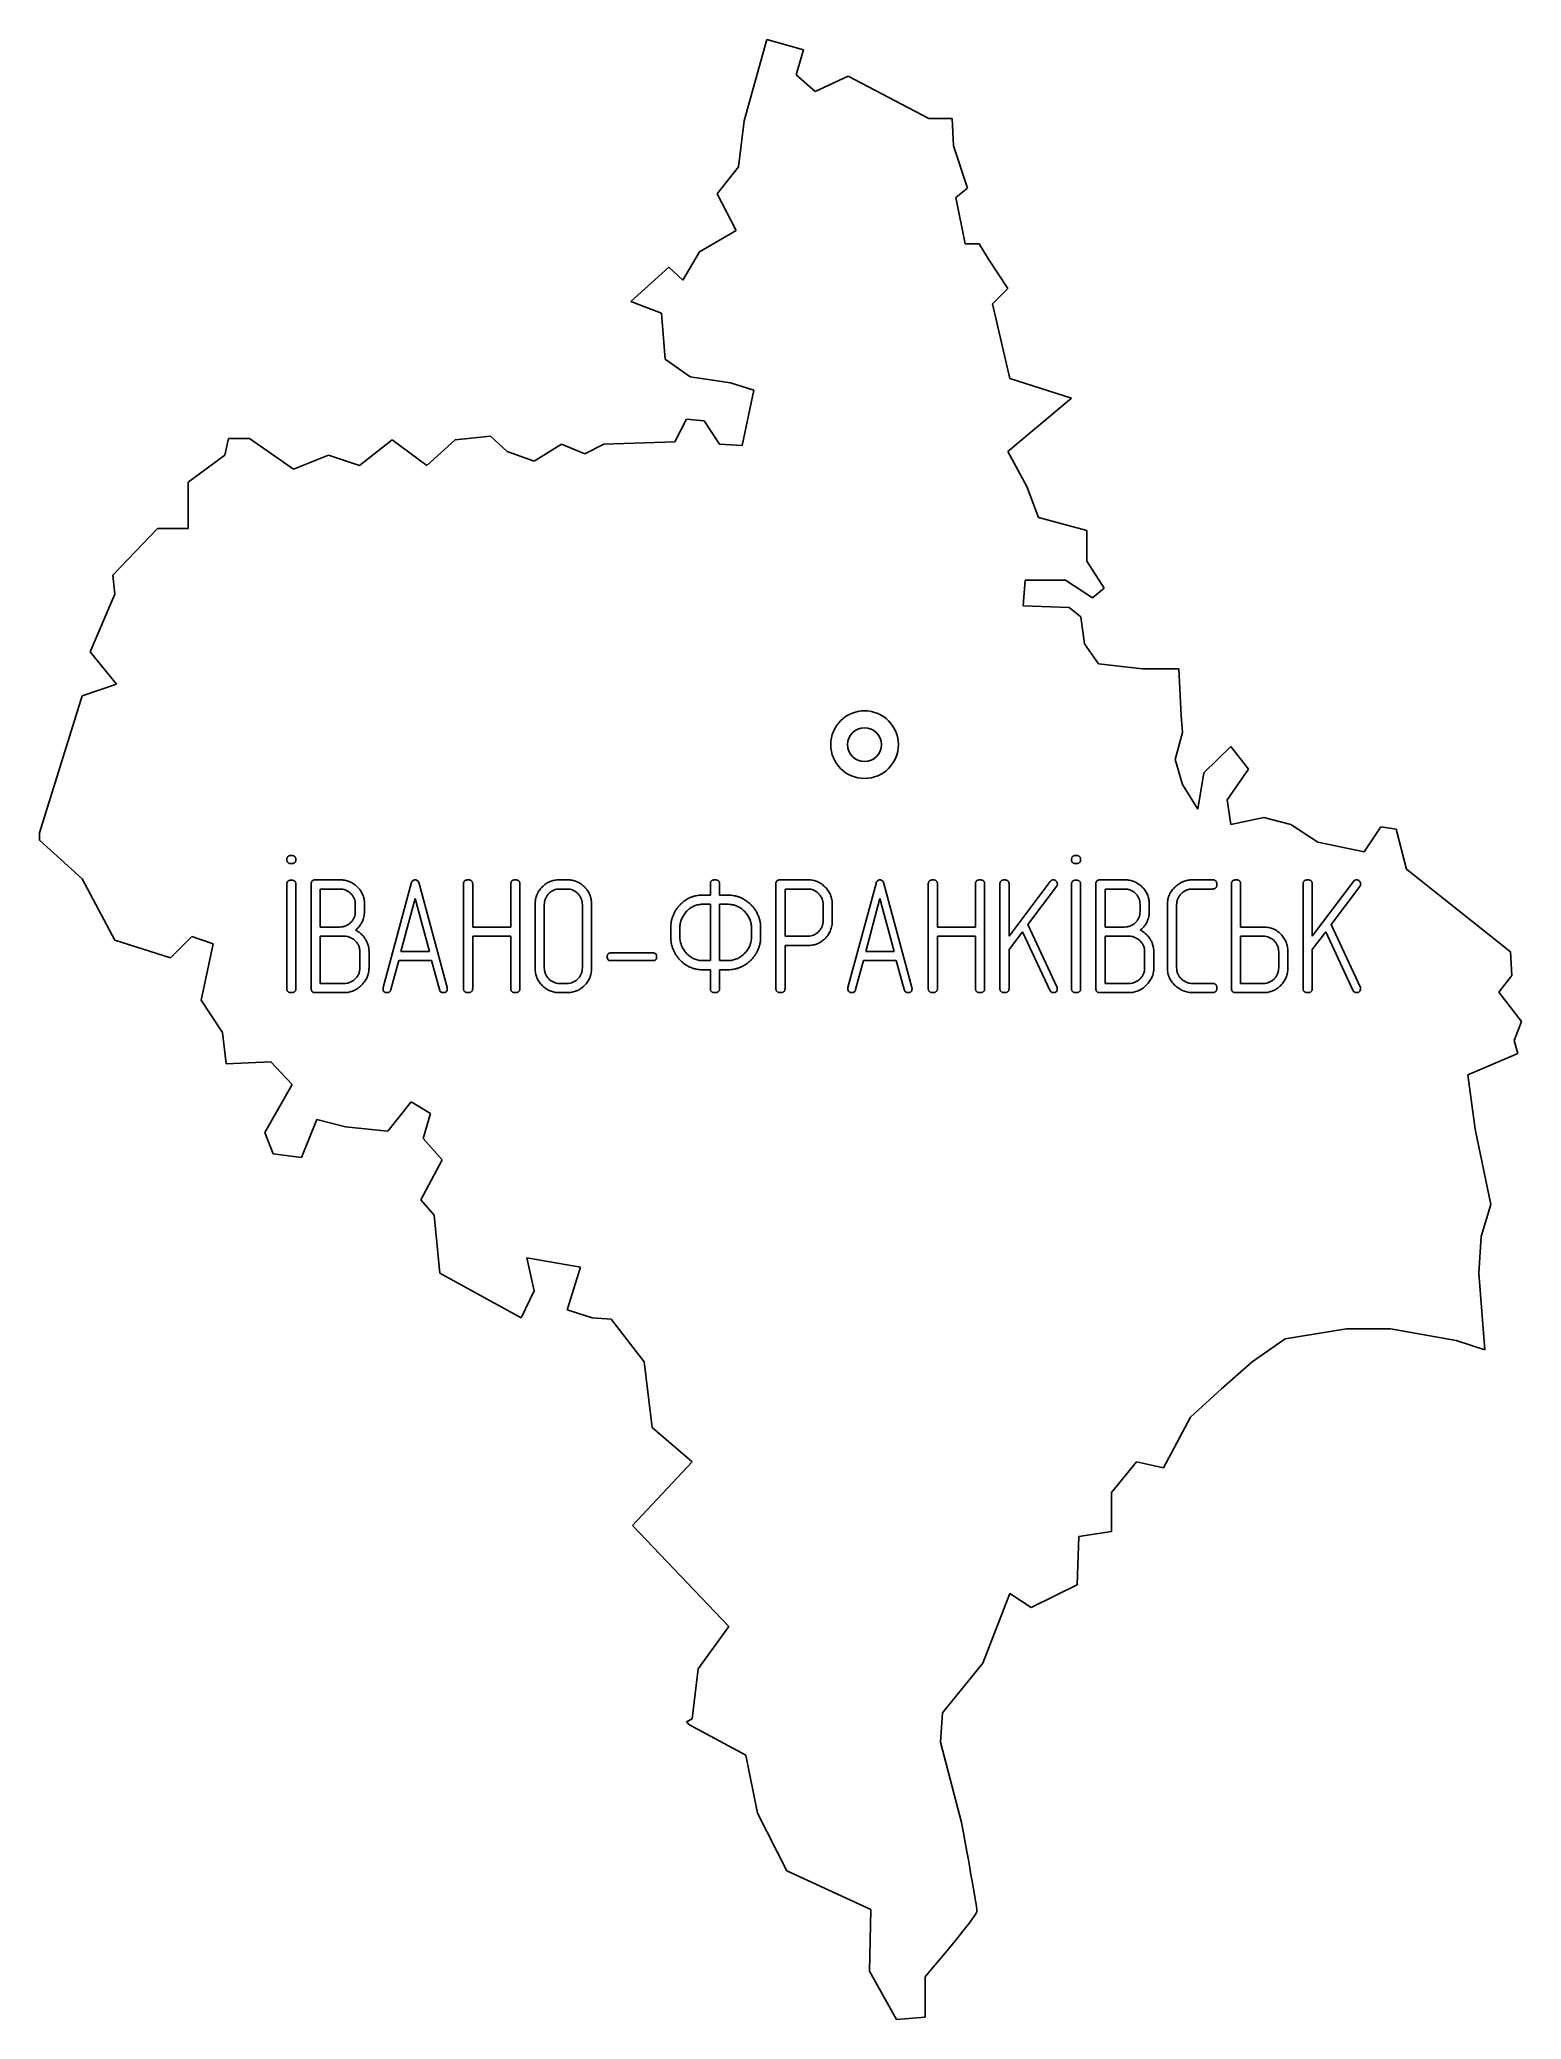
# Model space of a CAD drawing. Header units: millimetres. Extents: x -5390.6 to -5324.9, y 6627.8 to 6715.6.
import ezdxf

# ---------------------------------------------------------------- set-up
doc = ezdxf.new("R2010")
doc.units = ezdxf.units.MM

msp = doc.modelspace()

# ---------------------------------------------------------------- linework, layer by layer
at = {"color": 7, "linetype": 'Continuous', "lineweight": 25}
for p, q in [((-5358.354, 6715.622), (-5359.358, 6712.02)), ((-5356.731, 6715.168), (-5358.354, 6715.622)), ((-5357.056, 6714.065), (-5356.731, 6715.168)), ((-5356.212, 6713.318), (-5357.056, 6714.065)), ((-5354.752, 6714), (-5356.212, 6713.318)), ((-5351.183, 6712.117), (-5354.752, 6714)), ((-5359.358, 6712.02), (-5359.62, 6709.976)), ((-5350.145, 6712.117), (-5351.183, 6712.117)), ((-5350.079, 6710.917), (-5350.145, 6712.117)), ((-5349.463, 6709.035), (-5350.079, 6710.917)), ((-5359.62, 6709.976), (-5360.56, 6708.776)), ((-5349.983, 6708.614), (-5349.463, 6709.035)), ((-5360.56, 6708.776), (-5359.716, 6707.153)), ((-5349.56, 6706.57), (-5349.983, 6708.614)), ((-5359.716, 6707.153), (-5361.339, 6706.212)), ((-5348.944, 6706.57), (-5349.56, 6706.57)), ((-5348.523, 6705.887), (-5348.944, 6706.57)), ((-5362.702, 6705.531), (-5364.39, 6704.006)), ((-5362.084, 6704.946), (-5362.702, 6705.531)), ((-5361.339, 6706.212), (-5362.084, 6704.946)), ((-5347.678, 6704.59), (-5348.523, 6705.887)), ((-5348.36, 6703.909), (-5347.678, 6704.59)), ((-5364.39, 6704.006), (-5363.026, 6703.486)), ((-5347.581, 6700.599), (-5348.36, 6703.909)), ((-5363.026, 6703.486), (-5362.863, 6701.443)), ((-5362.863, 6701.443), (-5361.76, 6700.664)), ((-5361.76, 6700.664), (-5359.976, 6700.404)), ((-5359.976, 6700.404), (-5358.938, 6700.08)), ((-5344.855, 6699.724), (-5347.581, 6700.599)), ((-5358.938, 6700.08), (-5359.456, 6697.614)), ((-5347.678, 6697.354), (-5344.855, 6699.724)), ((-5361.923, 6698.782), (-5362.442, 6697.776)), ((-5361.144, 6698.716), (-5361.923, 6698.782)), ((-5360.463, 6697.679), (-5361.144, 6698.716)), ((-5382.234, 6697.938), (-5382.396, 6697.192)), ((-5381.293, 6697.938), (-5382.234, 6697.938)), ((-5379.347, 6696.576), (-5381.293, 6697.938)), ((-5374.966, 6697.874), (-5376.426, 6696.738)), ((-5373.442, 6696.738), (-5374.966, 6697.874)), ((-5372.176, 6697.874), (-5373.442, 6696.738)), ((-5370.619, 6698.036), (-5372.176, 6697.874)), ((-5369.872, 6697.354), (-5370.619, 6698.036)), ((-5367.471, 6697.679), (-5368.671, 6696.932)), ((-5366.433, 6697.257), (-5367.471, 6697.679)), ((-5365.59, 6697.679), (-5366.433, 6697.257)), ((-5362.442, 6697.776), (-5365.59, 6697.679)), ((-5359.456, 6697.614), (-5360.463, 6697.679)), ((-5382.396, 6697.192), (-5384.019, 6695.992)), ((-5377.79, 6697.192), (-5379.347, 6696.576)), ((-5376.426, 6696.738), (-5377.79, 6697.192)), ((-5368.671, 6696.932), (-5369.872, 6697.354)), ((-5346.835, 6695.796), (-5347.678, 6697.354)), ((-5384.019, 6695.992), (-5384.019, 6693.947)), ((-5346.316, 6694.434), (-5346.835, 6695.796)), ((-5344.175, 6693.85), (-5346.316, 6694.434)), ((-5385.381, 6693.947), (-5387.361, 6691.872)), ((-5384.019, 6693.947), (-5385.381, 6693.947)), ((-5344.175, 6692.487), (-5344.175, 6693.85)), ((-5343.395, 6691.287), (-5344.175, 6692.487)), ((-5387.361, 6691.872), (-5387.264, 6691.027)), ((-5346.997, 6690.507), (-5346.9, 6691.644)), ((-5346.9, 6691.644), (-5345.116, 6691.644)), ((-5345.116, 6691.644), (-5343.915, 6690.865)), ((-5387.264, 6691.027), (-5388.367, 6688.464)), ((-5344.953, 6690.443), (-5346.997, 6690.507)), ((-5343.915, 6690.865), (-5343.395, 6691.287)), ((-5344.433, 6690.021), (-5344.953, 6690.443)), ((-5344.272, 6688.82), (-5344.433, 6690.021)), ((-5343.655, 6687.944), (-5344.272, 6688.82)), ((-5388.367, 6688.464), (-5387.199, 6687.036)), ((-5341.708, 6687.717), (-5343.655, 6687.944)), ((-5387.199, 6687.036), (-5388.724, 6686.517)), ((-5340.086, 6687.717), (-5341.708, 6687.717)), ((-5339.988, 6685.641), (-5340.086, 6687.717)), ((-5388.724, 6686.517), (-5390.606, 6680.449)), ((-5339.924, 6684.894), (-5339.988, 6685.641)), ((-5340.249, 6683.694), (-5339.924, 6684.894)), ((-5339.924, 6682.59), (-5340.249, 6683.694)), ((-5337.783, 6684.279), (-5338.983, 6683.11)), ((-5337.004, 6683.272), (-5337.783, 6684.279)), ((-5339.243, 6681.487), (-5339.924, 6682.59)), ((-5338.983, 6683.11), (-5339.243, 6681.487)), ((-5337.944, 6681.91), (-5337.004, 6683.272)), ((-5337.783, 6680.807), (-5337.944, 6681.91)), ((-5336.322, 6681.13), (-5337.783, 6680.807)), ((-5335.121, 6680.807), (-5336.322, 6681.13)), ((-5333.921, 6680.028), (-5335.121, 6680.807)), ((-5390.606, 6680.449), (-5390.606, 6680.125)), ((-5390.606, 6680.125), (-5388.724, 6678.405)), ((-5331.877, 6679.606), (-5333.921, 6680.028)), ((-5331.131, 6680.709), (-5331.877, 6679.606)), ((-5330.45, 6680.611), (-5331.131, 6680.709)), ((-5329.995, 6678.827), (-5330.45, 6680.611)), ((-5388.724, 6678.405), (-5387.264, 6675.679)), ((-5378.566, 6673.536), (-5378.566, 6678.179)), ((-5378.384, 6678.358), (-5377.292, 6678.358)), ((-5375.371, 6673.582), (-5374.124, 6678.197)), ((-5373.782, 6678.197), (-5372.535, 6673.582)), ((-5371.809, 6673.536), (-5371.809, 6678.179)), ((-5371.403, 6678.183), (-5371.403, 6676.263)), ((-5369.714, 6676.263), (-5369.714, 6678.183)), ((-5369.309, 6678.179), (-5369.309, 6673.536)), ((-5367.564, 6678.358), (-5367.207, 6678.358)), ((-5360.863, 6677.682), (-5360.863, 6678.189)), ((-5360.457, 6678.189), (-5360.457, 6677.682)), ((-5357.957, 6673.536), (-5357.957, 6678.179)), ((-5357.779, 6678.358), (-5356.531, 6678.358)), ((-5354.763, 6673.582), (-5353.516, 6678.197)), ((-5353.174, 6678.197), (-5351.927, 6673.582)), ((-5351.201, 6673.536), (-5351.201, 6678.179)), ((-5350.795, 6678.183), (-5350.795, 6676.263)), ((-5349.106, 6676.263), (-5349.106, 6678.183)), ((-5348.701, 6678.179), (-5348.701, 6673.536)), ((-5348.025, 6673.536), (-5348.025, 6678.179)), ((-5347.62, 6675.86), (-5345.798, 6678.283)), ((-5347.62, 6678.179), (-5347.62, 6675.86)), ((-5343.768, 6673.536), (-5343.768, 6678.179)), ((-5343.587, 6678.358), (-5342.495, 6678.358)), ((-5339.471, 6678.358), (-5338.584, 6678.358)), ((-5337.755, 6673.536), (-5337.755, 6678.179)), ((-5337.349, 6678.183), (-5337.349, 6676.263)), ((-5334.579, 6673.536), (-5334.579, 6678.179)), ((-5334.174, 6675.86), (-5332.353, 6678.283)), ((-5334.174, 6678.179), (-5334.174, 6675.86)), ((-5325.388, 6675.161), (-5329.995, 6678.827)), ((-5379.647, 6673.536), (-5379.647, 6678.168)), ((-5379.241, 6678.168), (-5379.241, 6673.536)), ((-5377.297, 6677.952), (-5378.16, 6677.952)), ((-5378.16, 6677.952), (-5378.16, 6676.263)), ((-5376.201, 6677.303), (-5376.201, 6676.951)), ((-5373.953, 6677.53), (-5374.584, 6675.182)), ((-5373.323, 6675.182), (-5373.953, 6677.53)), ((-5367.216, 6677.952), (-5367.553, 6677.952)), ((-5361.213, 6677.682), (-5360.863, 6677.682)), ((-5360.457, 6677.682), (-5360.096, 6677.682)), ((-5356.541, 6677.952), (-5357.552, 6677.952)), ((-5357.552, 6677.952), (-5357.552, 6675.858)), ((-5353.345, 6677.53), (-5353.976, 6675.182)), ((-5352.715, 6675.182), (-5353.345, 6677.53)), ((-5345.513, 6678.068), (-5346.782, 6676.38)), ((-5344.849, 6673.536), (-5344.849, 6678.168)), ((-5344.444, 6678.168), (-5344.444, 6673.536)), ((-5342.499, 6677.952), (-5343.363, 6677.952)), ((-5343.363, 6677.952), (-5343.363, 6676.263)), ((-5341.403, 6677.303), (-5341.403, 6676.951)), ((-5338.584, 6677.952), (-5339.471, 6677.952)), ((-5332.067, 6678.068), (-5333.337, 6676.38)), ((-5376.606, 6676.941), (-5376.606, 6677.278)), ((-5368.633, 6674.429), (-5368.633, 6677.286)), ((-5368.228, 6677.254), (-5368.228, 6674.461)), ((-5366.539, 6674.461), (-5366.539, 6677.254)), ((-5366.133, 6677.286), (-5366.133, 6674.429)), ((-5360.863, 6677.276), (-5361.2, 6677.276)), ((-5360.863, 6674.776), (-5360.863, 6677.276)), ((-5360.106, 6677.276), (-5360.457, 6677.276)), ((-5360.457, 6677.276), (-5360.457, 6674.776)), ((-5355.863, 6676.551), (-5355.863, 6677.255)), ((-5355.457, 6677.269), (-5355.457, 6676.537)), ((-5341.809, 6676.941), (-5341.809, 6677.278)), ((-5340.593, 6674.429), (-5340.593, 6677.286)), ((-5340.187, 6677.254), (-5340.187, 6674.461)), ((-5387.264, 6675.679), (-5384.798, 6674.902)), ((-5384.798, 6674.902), (-5383.858, 6675.841)), ((-5383.858, 6675.841), (-5382.916, 6675.517)), ((-5378.16, 6676.263), (-5377.297, 6676.263)), ((-5377.109, 6675.858), (-5378.16, 6675.858)), ((-5378.16, 6675.858), (-5378.16, 6673.763)), ((-5371.403, 6676.263), (-5369.714, 6676.263)), ((-5369.714, 6675.858), (-5371.403, 6675.858)), ((-5371.403, 6675.858), (-5371.403, 6673.536)), ((-5369.714, 6673.536), (-5369.714, 6675.858)), ((-5362.62, 6675.843), (-5362.62, 6676.21)), ((-5362.214, 6676.205), (-5362.214, 6675.848)), ((-5359.039, 6675.848), (-5359.039, 6676.205)), ((-5358.633, 6676.21), (-5358.633, 6675.843)), ((-5357.552, 6675.858), (-5356.541, 6675.858)), ((-5350.795, 6676.263), (-5349.106, 6676.263)), ((-5349.106, 6675.858), (-5350.795, 6675.858)), ((-5350.795, 6675.858), (-5350.795, 6673.536)), ((-5349.106, 6673.536), (-5349.106, 6675.858)), ((-5347.024, 6676.059), (-5347.62, 6675.263)), ((-5345.816, 6673.461), (-5347.024, 6676.059)), ((-5346.782, 6676.38), (-5345.495, 6673.611)), ((-5343.363, 6676.263), (-5342.499, 6676.263)), ((-5342.311, 6675.858), (-5343.363, 6675.858)), ((-5343.363, 6675.858), (-5343.363, 6673.763)), ((-5337.349, 6676.263), (-5336.304, 6676.263)), ((-5336.338, 6675.858), (-5337.349, 6675.858)), ((-5337.349, 6675.858), (-5337.349, 6673.763)), ((-5333.578, 6676.059), (-5334.174, 6675.263)), ((-5332.37, 6673.461), (-5333.578, 6676.059)), ((-5333.337, 6676.38), (-5332.05, 6673.611)), ((-5382.916, 6675.517), (-5383.435, 6673.019)), ((-5376.403, 6674.462), (-5376.403, 6675.162)), ((-5375.998, 6675.166), (-5375.998, 6674.443)), ((-5374.68, 6674.776), (-5375.029, 6673.488)), ((-5373.227, 6674.776), (-5374.68, 6674.776)), ((-5374.584, 6675.182), (-5373.323, 6675.182)), ((-5372.877, 6673.488), (-5373.227, 6674.776)), ((-5365.282, 6675.114), (-5363.404, 6675.114)), ((-5363.404, 6674.776), (-5365.282, 6674.776)), ((-5361.2, 6674.776), (-5360.863, 6674.776)), ((-5360.457, 6674.776), (-5360.106, 6674.776)), ((-5357.552, 6675.452), (-5357.552, 6673.532)), ((-5356.507, 6675.452), (-5357.552, 6675.452)), ((-5354.072, 6674.776), (-5354.421, 6673.488)), ((-5352.619, 6674.776), (-5354.072, 6674.776)), ((-5353.976, 6675.182), (-5352.715, 6675.182)), ((-5352.269, 6673.488), (-5352.619, 6674.776)), ((-5347.62, 6675.263), (-5347.62, 6673.536)), ((-5341.606, 6674.462), (-5341.606, 6675.162)), ((-5341.201, 6675.166), (-5341.201, 6674.443)), ((-5335.66, 6674.462), (-5335.66, 6675.162)), ((-5335.255, 6675.176), (-5335.255, 6674.448)), ((-5334.174, 6675.263), (-5334.174, 6673.536)), ((-5325.323, 6674.122), (-5325.388, 6675.161)), ((-5360.863, 6674.371), (-5361.213, 6674.371)), ((-5360.863, 6673.526), (-5360.863, 6674.371)), ((-5360.096, 6674.371), (-5360.457, 6674.371)), ((-5360.457, 6674.371), (-5360.457, 6673.526)), ((-5325.907, 6673.376), (-5325.323, 6674.122)), ((-5383.435, 6673.019), (-5382.494, 6671.591)), ((-5377.1, 6673.358), (-5378.383, 6673.358)), ((-5378.16, 6673.763), (-5377.109, 6673.763)), ((-5367.207, 6673.358), (-5367.564, 6673.358)), ((-5367.553, 6673.763), (-5367.216, 6673.763)), ((-5342.303, 6673.358), (-5343.586, 6673.358)), ((-5343.363, 6673.763), (-5342.311, 6673.763)), ((-5339.471, 6673.763), (-5338.584, 6673.763)), ((-5338.584, 6673.358), (-5339.471, 6673.358)), ((-5336.328, 6673.358), (-5337.576, 6673.358)), ((-5337.349, 6673.763), (-5336.338, 6673.763)), ((-5324.901, 6672.078), (-5325.907, 6673.376)), ((-5325.225, 6671.234), (-5324.901, 6672.078)), ((-5382.494, 6671.591), (-5382.331, 6670.197)), ((-5325.063, 6670.651), (-5325.225, 6671.234)), ((-5382.331, 6670.197), (-5380.352, 6670.293)), ((-5380.352, 6670.293), (-5379.411, 6669.288)), ((-5327.269, 6669.71), (-5325.063, 6670.651)), ((-5326.945, 6667.308), (-5327.269, 6669.71)), ((-5379.411, 6669.288), (-5380.613, 6667.146)), ((-5378.991, 6666.044), (-5378.308, 6667.73)), ((-5378.308, 6667.73), (-5377.043, 6667.405)), ((-5375.161, 6667.211), (-5374.123, 6668.509)), ((-5374.123, 6668.509), (-5373.279, 6667.99)), ((-5373.279, 6667.99), (-5373.603, 6666.887)), ((-5380.613, 6667.146), (-5380.255, 6666.205)), ((-5377.043, 6667.405), (-5375.161, 6667.211)), ((-5373.603, 6666.887), (-5372.76, 6665.945)), ((-5326.263, 6663.966), (-5326.945, 6667.308)), ((-5380.255, 6666.205), (-5378.991, 6666.044)), ((-5372.76, 6665.945), (-5373.701, 6664.162)), ((-5373.701, 6664.162), (-5373.116, 6663.481)), ((-5373.116, 6663.481), (-5372.858, 6660.916)), ((-5326.685, 6662.539), (-5326.263, 6663.966)), ((-5326.783, 6660.916), (-5326.685, 6662.539)), ((-5368.997, 6661.597), (-5366.627, 6661.176)), ((-5368.671, 6660.137), (-5368.997, 6661.597)), ((-5372.858, 6660.916), (-5369.256, 6658.938)), ((-5366.627, 6661.176), (-5367.212, 6659.294)), ((-5326.523, 6657.508), (-5326.783, 6660.916)), ((-5369.256, 6658.938), (-5368.671, 6660.137)), ((-5367.212, 6659.294), (-5366.108, 6658.938)), ((-5366.108, 6658.938), (-5365.264, 6658.872)), ((-5365.264, 6658.872), (-5363.805, 6656.99)), ((-5336.841, 6656.99), (-5335.381, 6657.996)), ((-5335.381, 6657.996), (-5332.655, 6658.45)), ((-5332.655, 6658.45), (-5330.709, 6658.45)), ((-5330.709, 6658.45), (-5327.789, 6657.931)), ((-5327.789, 6657.931), (-5326.523, 6657.508)), ((-5363.805, 6656.99), (-5363.448, 6654.07)), ((-5338.205, 6655.79), (-5336.841, 6656.99)), ((-5339.567, 6654.524), (-5338.205, 6655.79)), ((-5340.767, 6652.286), (-5339.567, 6654.524)), ((-5363.448, 6654.07), (-5361.663, 6652.545)), ((-5361.663, 6652.545), (-5364.323, 6649.723)), ((-5343.071, 6651.183), (-5341.968, 6652.545)), ((-5341.968, 6652.545), (-5340.767, 6652.286)), ((-5343.071, 6649.463), (-5343.071, 6651.183)), ((-5364.323, 6649.723), (-5360.041, 6645.245)), ((-5344.596, 6647.094), (-5344.532, 6649.236)), ((-5344.532, 6649.236), (-5343.071, 6649.463)), ((-5348.783, 6643.622), (-5347.581, 6646.705)), ((-5347.581, 6646.705), (-5346.641, 6646.088)), ((-5346.641, 6646.088), (-5344.596, 6647.094)), ((-5360.041, 6645.245), (-5361.403, 6643.364)), ((-5361.403, 6643.364), (-5361.663, 6641.157)), ((-5350.567, 6641.417), (-5348.783, 6643.622)), ((-5350.663, 6640.12), (-5350.567, 6641.417)), ((-5361.923, 6641.027), (-5361.825, 6640.897)), ((-5361.825, 6640.897), (-5359.295, 6639.534)), ((-5349.723, 6636.549), (-5350.663, 6640.12)), ((-5359.295, 6639.534), (-5358.776, 6636.97)), ((-5358.776, 6636.97), (-5357.477, 6634.409)), ((-5357.477, 6634.409), (-5353.747, 6632.689)), ((-5353.747, 6632.689), (-5353.811, 6629.961)), ((-5353.811, 6629.961), (-5352.611, 6627.82)), ((-5351.346, 6627.919), (-5351.346, 6629.704)), ((-5352.611, 6627.82), (-5351.346, 6627.919))]:
    msp.add_line(p, q, dxfattribs=at)
for radius in [1.5, 0.75]:
    msp.add_circle((-5354.027, 6684.354), radius, dxfattribs=at)
for points, knots in [([(-5379.647, 6679.26), (-5379.646, 6679.274), (-5379.645, 6679.301), (-5379.636, 6679.338), (-5379.619, 6679.369), (-5379.597, 6679.396), (-5379.567, 6679.415), (-5379.532, 6679.429), (-5379.49, 6679.437), (-5379.46, 6679.438), (-5379.444, 6679.439)], [0, 0, 0, 0, 0.137064, 0.257244, 0.368808, 0.477778, 0.58866, 0.709855, 0.845893, 1, 1, 1, 1]), ([(-5379.444, 6679.079), (-5379.46, 6679.079), (-5379.49, 6679.08), (-5379.531, 6679.089), (-5379.567, 6679.102), (-5379.597, 6679.123), (-5379.62, 6679.149), (-5379.635, 6679.181), (-5379.645, 6679.219), (-5379.646, 6679.246), (-5379.647, 6679.26)], [0, 0, 0, 0, 0.1528407, 0.2877612, 0.407961, 0.5198473, 0.6279219, 0.7415903, 0.8640618, 1, 1, 1, 1]), ([(-5379.444, 6679.439), (-5379.428, 6679.438), (-5379.398, 6679.437), (-5379.356, 6679.429), (-5379.321, 6679.415), (-5379.291, 6679.396), (-5379.268, 6679.369), (-5379.252, 6679.338), (-5379.243, 6679.301), (-5379.242, 6679.274), (-5379.241, 6679.26)], [0, 0, 0, 0, 0.1541067, 0.2901448, 0.4113403, 0.5222221, 0.631192, 0.7427561, 0.8629358, 1, 1, 1, 1]), ([(-5379.241, 6679.26), (-5379.242, 6679.246), (-5379.243, 6679.219), (-5379.252, 6679.181), (-5379.268, 6679.149), (-5379.291, 6679.123), (-5379.32, 6679.102), (-5379.357, 6679.089), (-5379.398, 6679.08), (-5379.428, 6679.079), (-5379.444, 6679.079)], [0, 0, 0, 0, 0.135938, 0.25841, 0.372078, 0.480153, 0.592039, 0.712239, 0.847159, 1, 1, 1, 1]), ([(-5344.849, 6679.26), (-5344.849, 6679.274), (-5344.848, 6679.301), (-5344.838, 6679.338), (-5344.822, 6679.369), (-5344.8, 6679.396), (-5344.77, 6679.415), (-5344.734, 6679.429), (-5344.692, 6679.437), (-5344.663, 6679.438), (-5344.647, 6679.439)], [0, 0, 0, 0, 0.137064, 0.257244, 0.368808, 0.477778, 0.58866, 0.709855, 0.845893, 1, 1, 1, 1]), ([(-5344.647, 6679.079), (-5344.663, 6679.079), (-5344.692, 6679.08), (-5344.734, 6679.089), (-5344.77, 6679.102), (-5344.799, 6679.123), (-5344.823, 6679.149), (-5344.838, 6679.181), (-5344.848, 6679.219), (-5344.849, 6679.246), (-5344.849, 6679.26)], [0, 0, 0, 0, 0.1528407, 0.2877612, 0.407961, 0.5198473, 0.6279219, 0.7415903, 0.8640618, 1, 1, 1, 1]), ([(-5344.647, 6679.439), (-5344.631, 6679.438), (-5344.601, 6679.437), (-5344.559, 6679.429), (-5344.524, 6679.415), (-5344.494, 6679.396), (-5344.471, 6679.369), (-5344.455, 6679.338), (-5344.445, 6679.301), (-5344.444, 6679.274), (-5344.444, 6679.26)], [0, 0, 0, 0, 0.1541067, 0.2901448, 0.4113403, 0.5222221, 0.631192, 0.7427561, 0.8629358, 1, 1, 1, 1]), ([(-5344.444, 6679.26), (-5344.445, 6679.246), (-5344.446, 6679.219), (-5344.455, 6679.181), (-5344.471, 6679.149), (-5344.494, 6679.123), (-5344.523, 6679.102), (-5344.559, 6679.089), (-5344.601, 6679.08), (-5344.631, 6679.079), (-5344.647, 6679.079)], [0, 0, 0, 0, 0.135938, 0.25841, 0.372078, 0.480153, 0.592039, 0.712239, 0.847159, 1, 1, 1, 1]), ([(-5379.647, 6678.168), (-5379.646, 6678.182), (-5379.645, 6678.208), (-5379.636, 6678.245), (-5379.619, 6678.277), (-5379.597, 6678.303), (-5379.567, 6678.322), (-5379.532, 6678.336), (-5379.49, 6678.344), (-5379.46, 6678.345), (-5379.444, 6678.346)], [0, 0, 0, 0, 0.137064, 0.257244, 0.368808, 0.477778, 0.58866, 0.709855, 0.845893, 1, 1, 1, 1]), ([(-5379.444, 6678.346), (-5379.428, 6678.345), (-5379.398, 6678.344), (-5379.356, 6678.336), (-5379.321, 6678.322), (-5379.291, 6678.303), (-5379.268, 6678.277), (-5379.252, 6678.245), (-5379.243, 6678.208), (-5379.242, 6678.182), (-5379.241, 6678.168)], [0, 0, 0, 0, 0.1541067, 0.2901448, 0.4113403, 0.5222221, 0.631192, 0.7427561, 0.8629358, 1, 1, 1, 1]), ([(-5378.566, 6678.179), (-5378.564, 6678.206), (-5378.561, 6678.254), (-5378.525, 6678.318), (-5378.46, 6678.352), (-5378.411, 6678.356), (-5378.384, 6678.358)], [0, 0, 0, 0, 0.272253, 0.497555, 0.724147, 1, 1, 1, 1]), ([(-5377.292, 6678.358), (-5377.255, 6678.356), (-5377.183, 6678.354), (-5377.075, 6678.341), (-5376.972, 6678.316), (-5376.874, 6678.282), (-5376.779, 6678.239), (-5376.689, 6678.185), (-5376.602, 6678.122), (-5376.521, 6678.05), (-5376.446, 6677.971), (-5376.38, 6677.887), (-5376.325, 6677.799), (-5376.279, 6677.708), (-5376.244, 6677.612), (-5376.219, 6677.513), (-5376.204, 6677.409), (-5376.202, 6677.338), (-5376.201, 6677.303)], [0, 0, 0, 0, 0.065777, 0.129498, 0.191878, 0.253421, 0.314737, 0.377302, 0.440007, 0.505171, 0.569795, 0.632635, 0.693922, 0.754088, 0.814071, 0.874778, 0.936723, 1, 1, 1, 1]), ([(-5374.124, 6678.197), (-5374.117, 6678.221), (-5374.103, 6678.266), (-5374.063, 6678.318), (-5374.013, 6678.353), (-5373.973, 6678.356), (-5373.953, 6678.358)], [0, 0, 0, 0, 0.29677, 0.542457, 0.764623, 1, 1, 1, 1]), ([(-5373.953, 6678.358), (-5373.933, 6678.356), (-5373.893, 6678.353), (-5373.843, 6678.318), (-5373.803, 6678.266), (-5373.789, 6678.221), (-5373.782, 6678.197)], [0, 0, 0, 0, 0.235377, 0.457543, 0.70323, 1, 1, 1, 1]), ([(-5371.809, 6678.179), (-5371.808, 6678.193), (-5371.807, 6678.22), (-5371.798, 6678.257), (-5371.782, 6678.288), (-5371.759, 6678.315), (-5371.729, 6678.334), (-5371.694, 6678.347), (-5371.652, 6678.356), (-5371.622, 6678.357), (-5371.606, 6678.358)], [0, 0, 0, 0, 0.1370642, 0.2572439, 0.368808, 0.4777779, 0.5886597, 0.7098552, 0.8458933, 1, 1, 1, 1]), ([(-5371.606, 6678.358), (-5371.59, 6678.357), (-5371.561, 6678.355), (-5371.519, 6678.349), (-5371.483, 6678.335), (-5371.454, 6678.316), (-5371.43, 6678.29), (-5371.415, 6678.259), (-5371.405, 6678.223), (-5371.404, 6678.197), (-5371.403, 6678.183)], [0, 0, 0, 0, 0.155648, 0.292394, 0.414802, 0.526792, 0.634278, 0.746958, 0.865007, 1, 1, 1, 1]), ([(-5369.714, 6678.183), (-5369.714, 6678.197), (-5369.713, 6678.223), (-5369.703, 6678.259), (-5369.687, 6678.29), (-5369.664, 6678.316), (-5369.635, 6678.335), (-5369.599, 6678.349), (-5369.557, 6678.355), (-5369.527, 6678.357), (-5369.512, 6678.358)], [0, 0, 0, 0, 0.134993, 0.253042, 0.365722, 0.473208, 0.585198, 0.707606, 0.844352, 1, 1, 1, 1]), ([(-5369.512, 6678.358), (-5369.496, 6678.357), (-5369.466, 6678.356), (-5369.424, 6678.347), (-5369.388, 6678.334), (-5369.359, 6678.315), (-5369.336, 6678.288), (-5369.32, 6678.257), (-5369.31, 6678.22), (-5369.309, 6678.193), (-5369.309, 6678.179)], [0, 0, 0, 0, 0.154107, 0.290145, 0.41134, 0.522222, 0.631192, 0.742756, 0.862936, 1, 1, 1, 1]), ([(-5368.633, 6677.286), (-5368.632, 6677.322), (-5368.63, 6677.394), (-5368.615, 6677.499), (-5368.591, 6677.6), (-5368.557, 6677.698), (-5368.512, 6677.791), (-5368.458, 6677.88), (-5368.394, 6677.965), (-5368.32, 6678.044), (-5368.242, 6678.118), (-5368.155, 6678.18), (-5368.068, 6678.237), (-5367.974, 6678.281), (-5367.877, 6678.315), (-5367.776, 6678.339), (-5367.671, 6678.355), (-5367.6, 6678.357), (-5367.564, 6678.358)], [0, 0, 0, 0, 0.064683, 0.127398, 0.189318, 0.249824, 0.310986, 0.372626, 0.435351, 0.500161, 0.564972, 0.628199, 0.689635, 0.750797, 0.811303, 0.873223, 0.935317, 1, 1, 1, 1]), ([(-5367.207, 6678.358), (-5367.17, 6678.356), (-5367.098, 6678.354), (-5366.992, 6678.341), (-5366.891, 6678.315), (-5366.793, 6678.281), (-5366.701, 6678.236), (-5366.61, 6678.184), (-5366.527, 6678.118), (-5366.447, 6678.046), (-5366.373, 6677.967), (-5366.31, 6677.881), (-5366.254, 6677.793), (-5366.209, 6677.7), (-5366.176, 6677.602), (-5366.151, 6677.501), (-5366.136, 6677.395), (-5366.134, 6677.323), (-5366.133, 6677.286)], [0, 0, 0, 0, 0.065127, 0.127583, 0.189479, 0.250407, 0.311399, 0.372545, 0.435472, 0.499679, 0.564309, 0.626859, 0.688654, 0.749646, 0.810574, 0.871713, 0.934873, 1, 1, 1, 1]), ([(-5360.863, 6678.189), (-5360.862, 6678.202), (-5360.862, 6678.227), (-5360.851, 6678.262), (-5360.836, 6678.293), (-5360.812, 6678.317), (-5360.784, 6678.336), (-5360.747, 6678.348), (-5360.706, 6678.357), (-5360.676, 6678.357), (-5360.66, 6678.358)], [0, 0, 0, 0, 0.1333, 0.249546, 0.360627, 0.466984, 0.580462, 0.703256, 0.842479, 1, 1, 1, 1]), ([(-5360.66, 6678.358), (-5360.644, 6678.357), (-5360.614, 6678.357), (-5360.573, 6678.348), (-5360.537, 6678.336), (-5360.508, 6678.317), (-5360.484, 6678.293), (-5360.469, 6678.262), (-5360.459, 6678.227), (-5360.458, 6678.202), (-5360.457, 6678.189)], [0, 0, 0, 0, 0.157521, 0.296744, 0.419538, 0.533016, 0.639373, 0.750454, 0.8667, 1, 1, 1, 1]), ([(-5357.957, 6678.179), (-5357.956, 6678.206), (-5357.952, 6678.254), (-5357.918, 6678.318), (-5357.854, 6678.352), (-5357.806, 6678.356), (-5357.779, 6678.358)], [0, 0, 0, 0, 0.2746172, 0.5, 0.7253828, 1, 1, 1, 1]), ([(-5356.531, 6678.358), (-5356.495, 6678.356), (-5356.423, 6678.354), (-5356.318, 6678.339), (-5356.217, 6678.315), (-5356.12, 6678.28), (-5356.027, 6678.234), (-5355.937, 6678.179), (-5355.852, 6678.114), (-5355.772, 6678.04), (-5355.698, 6677.959), (-5355.634, 6677.873), (-5355.58, 6677.782), (-5355.535, 6677.688), (-5355.5, 6677.589), (-5355.476, 6677.486), (-5355.461, 6677.379), (-5355.459, 6677.306), (-5355.457, 6677.269)], [0, 0, 0, 0, 0.064053, 0.126159, 0.186873, 0.247583, 0.308421, 0.369785, 0.432275, 0.497332, 0.56197, 0.625452, 0.687024, 0.748153, 0.809448, 0.87137, 0.934706, 1, 1, 1, 1]), ([(-5353.516, 6678.197), (-5353.509, 6678.221), (-5353.495, 6678.266), (-5353.455, 6678.318), (-5353.405, 6678.353), (-5353.365, 6678.356), (-5353.345, 6678.358)], [0, 0, 0, 0, 0.29677, 0.542457, 0.764623, 1, 1, 1, 1]), ([(-5353.345, 6678.358), (-5353.325, 6678.356), (-5353.285, 6678.353), (-5353.235, 6678.318), (-5353.195, 6678.266), (-5353.181, 6678.221), (-5353.174, 6678.197)], [0, 0, 0, 0, 0.235377, 0.457543, 0.70323, 1, 1, 1, 1]), ([(-5351.201, 6678.179), (-5351.2, 6678.193), (-5351.199, 6678.22), (-5351.19, 6678.257), (-5351.174, 6678.288), (-5351.151, 6678.315), (-5351.121, 6678.334), (-5351.086, 6678.347), (-5351.044, 6678.356), (-5351.014, 6678.357), (-5350.998, 6678.358)], [0, 0, 0, 0, 0.1370642, 0.2572439, 0.368808, 0.4777779, 0.5886597, 0.7098552, 0.8458933, 1, 1, 1, 1]), ([(-5350.998, 6678.358), (-5350.982, 6678.357), (-5350.952, 6678.355), (-5350.91, 6678.349), (-5350.875, 6678.335), (-5350.845, 6678.316), (-5350.822, 6678.29), (-5350.807, 6678.259), (-5350.797, 6678.223), (-5350.796, 6678.197), (-5350.795, 6678.183)], [0, 0, 0, 0, 0.155648, 0.292394, 0.414802, 0.526792, 0.634278, 0.746958, 0.865007, 1, 1, 1, 1]), ([(-5349.106, 6678.183), (-5349.106, 6678.197), (-5349.105, 6678.223), (-5349.095, 6678.259), (-5349.079, 6678.29), (-5349.056, 6678.316), (-5349.027, 6678.335), (-5348.991, 6678.349), (-5348.949, 6678.355), (-5348.919, 6678.357), (-5348.903, 6678.358)], [0, 0, 0, 0, 0.134993, 0.253042, 0.365722, 0.473208, 0.585198, 0.707606, 0.844352, 1, 1, 1, 1]), ([(-5348.903, 6678.358), (-5348.888, 6678.357), (-5348.858, 6678.356), (-5348.816, 6678.347), (-5348.78, 6678.334), (-5348.75, 6678.315), (-5348.728, 6678.288), (-5348.712, 6678.257), (-5348.702, 6678.22), (-5348.701, 6678.193), (-5348.701, 6678.179)], [0, 0, 0, 0, 0.154107, 0.290145, 0.41134, 0.522222, 0.631192, 0.742756, 0.862936, 1, 1, 1, 1]), ([(-5348.025, 6678.179), (-5348.025, 6678.193), (-5348.024, 6678.22), (-5348.014, 6678.257), (-5347.998, 6678.288), (-5347.975, 6678.315), (-5347.945, 6678.334), (-5347.91, 6678.347), (-5347.868, 6678.356), (-5347.838, 6678.357), (-5347.822, 6678.358)], [0, 0, 0, 0, 0.1370642, 0.2572439, 0.368808, 0.4777779, 0.5886597, 0.7098552, 0.8458933, 1, 1, 1, 1]), ([(-5347.822, 6678.358), (-5347.806, 6678.357), (-5347.777, 6678.356), (-5347.735, 6678.347), (-5347.699, 6678.334), (-5347.669, 6678.315), (-5347.647, 6678.288), (-5347.631, 6678.257), (-5347.621, 6678.22), (-5347.62, 6678.193), (-5347.62, 6678.179)], [0, 0, 0, 0, 0.154107, 0.290145, 0.41134, 0.522222, 0.631192, 0.742756, 0.862936, 1, 1, 1, 1]), ([(-5345.798, 6678.283), (-5345.79, 6678.294), (-5345.772, 6678.316), (-5345.738, 6678.339), (-5345.701, 6678.356), (-5345.674, 6678.357), (-5345.66, 6678.358)], [0, 0, 0, 0, 0.265058, 0.51015, 0.747225, 1, 1, 1, 1]), ([(-5345.66, 6678.358), (-5345.637, 6678.355), (-5345.588, 6678.35), (-5345.53, 6678.304), (-5345.482, 6678.247), (-5345.477, 6678.199), (-5345.474, 6678.176)], [0, 0, 0, 0, 0.245823, 0.504061, 0.761445, 1, 1, 1, 1]), ([(-5345.474, 6678.176), (-5345.476, 6678.157), (-5345.48, 6678.118), (-5345.502, 6678.085), (-5345.513, 6678.068)], [0, 0, 0, 0, 0.47941, 1, 1, 1, 1]), ([(-5344.849, 6678.168), (-5344.849, 6678.182), (-5344.848, 6678.208), (-5344.838, 6678.245), (-5344.822, 6678.277), (-5344.8, 6678.303), (-5344.77, 6678.322), (-5344.734, 6678.336), (-5344.692, 6678.344), (-5344.663, 6678.345), (-5344.647, 6678.346)], [0, 0, 0, 0, 0.137064, 0.257244, 0.368808, 0.477778, 0.58866, 0.709855, 0.845893, 1, 1, 1, 1]), ([(-5344.647, 6678.346), (-5344.631, 6678.345), (-5344.601, 6678.344), (-5344.559, 6678.336), (-5344.524, 6678.322), (-5344.494, 6678.303), (-5344.471, 6678.277), (-5344.455, 6678.245), (-5344.445, 6678.208), (-5344.444, 6678.182), (-5344.444, 6678.168)], [0, 0, 0, 0, 0.1541067, 0.2901448, 0.4113403, 0.5222221, 0.631192, 0.7427561, 0.8629358, 1, 1, 1, 1]), ([(-5343.768, 6678.179), (-5343.767, 6678.206), (-5343.764, 6678.254), (-5343.727, 6678.318), (-5343.662, 6678.352), (-5343.614, 6678.356), (-5343.587, 6678.358)], [0, 0, 0, 0, 0.272253, 0.497555, 0.724147, 1, 1, 1, 1]), ([(-5342.495, 6678.358), (-5342.458, 6678.356), (-5342.385, 6678.354), (-5342.278, 6678.341), (-5342.175, 6678.316), (-5342.076, 6678.282), (-5341.982, 6678.239), (-5341.891, 6678.185), (-5341.805, 6678.122), (-5341.724, 6678.05), (-5341.649, 6677.971), (-5341.583, 6677.887), (-5341.528, 6677.799), (-5341.482, 6677.708), (-5341.447, 6677.612), (-5341.421, 6677.513), (-5341.407, 6677.409), (-5341.405, 6677.338), (-5341.403, 6677.303)], [0, 0, 0, 0, 0.065777, 0.129498, 0.191878, 0.253421, 0.314737, 0.377302, 0.440007, 0.505171, 0.569795, 0.632635, 0.693922, 0.754088, 0.814071, 0.874778, 0.936723, 1, 1, 1, 1]), ([(-5340.593, 6677.286), (-5340.592, 6677.323), (-5340.59, 6677.395), (-5340.574, 6677.501), (-5340.547, 6677.602), (-5340.51, 6677.7), (-5340.462, 6677.793), (-5340.404, 6677.882), (-5340.334, 6677.967), (-5340.256, 6678.047), (-5340.17, 6678.118), (-5340.081, 6678.184), (-5339.986, 6678.236), (-5339.891, 6678.281), (-5339.79, 6678.315), (-5339.687, 6678.341), (-5339.58, 6678.354), (-5339.508, 6678.356), (-5339.471, 6678.358)], [0, 0, 0, 0, 0.063901, 0.125961, 0.18625, 0.246661, 0.307321, 0.368942, 0.432204, 0.497735, 0.563507, 0.627717, 0.689834, 0.751345, 0.812287, 0.874209, 0.936099, 1, 1, 1, 1]), ([(-5338.584, 6678.358), (-5338.569, 6678.357), (-5338.543, 6678.356), (-5338.506, 6678.346), (-5338.474, 6678.33), (-5338.448, 6678.308), (-5338.429, 6678.278), (-5338.415, 6678.242), (-5338.407, 6678.201), (-5338.406, 6678.171), (-5338.405, 6678.155)], [0, 0, 0, 0, 0.137064, 0.257244, 0.368808, 0.477778, 0.58866, 0.709855, 0.845893, 1, 1, 1, 1]), ([(-5337.755, 6678.179), (-5337.754, 6678.193), (-5337.753, 6678.22), (-5337.744, 6678.257), (-5337.728, 6678.288), (-5337.705, 6678.315), (-5337.675, 6678.334), (-5337.64, 6678.347), (-5337.598, 6678.356), (-5337.568, 6678.357), (-5337.552, 6678.358)], [0, 0, 0, 0, 0.1370642, 0.2572439, 0.368808, 0.4777779, 0.5886597, 0.7098552, 0.8458933, 1, 1, 1, 1]), ([(-5337.552, 6678.358), (-5337.536, 6678.357), (-5337.506, 6678.355), (-5337.464, 6678.349), (-5337.429, 6678.335), (-5337.4, 6678.316), (-5337.376, 6678.29), (-5337.361, 6678.259), (-5337.351, 6678.223), (-5337.35, 6678.197), (-5337.349, 6678.183)], [0, 0, 0, 0, 0.155648, 0.292394, 0.414802, 0.526792, 0.634278, 0.746958, 0.865007, 1, 1, 1, 1]), ([(-5334.579, 6678.179), (-5334.579, 6678.193), (-5334.578, 6678.22), (-5334.568, 6678.257), (-5334.552, 6678.288), (-5334.529, 6678.315), (-5334.5, 6678.334), (-5334.464, 6678.347), (-5334.422, 6678.356), (-5334.392, 6678.357), (-5334.376, 6678.358)], [0, 0, 0, 0, 0.1370642, 0.2572439, 0.368808, 0.4777779, 0.5886597, 0.7098552, 0.8458933, 1, 1, 1, 1]), ([(-5334.376, 6678.358), (-5334.361, 6678.357), (-5334.331, 6678.356), (-5334.289, 6678.347), (-5334.253, 6678.334), (-5334.223, 6678.315), (-5334.201, 6678.288), (-5334.185, 6678.257), (-5334.175, 6678.22), (-5334.174, 6678.193), (-5334.174, 6678.179)], [0, 0, 0, 0, 0.154107, 0.290145, 0.41134, 0.522222, 0.631192, 0.742756, 0.862936, 1, 1, 1, 1]), ([(-5332.353, 6678.283), (-5332.344, 6678.294), (-5332.326, 6678.316), (-5332.292, 6678.339), (-5332.255, 6678.356), (-5332.228, 6678.357), (-5332.214, 6678.358)], [0, 0, 0, 0, 0.265058, 0.51015, 0.747225, 1, 1, 1, 1]), ([(-5332.214, 6678.358), (-5332.191, 6678.355), (-5332.142, 6678.35), (-5332.084, 6678.304), (-5332.036, 6678.247), (-5332.031, 6678.199), (-5332.028, 6678.176)], [0, 0, 0, 0, 0.245823, 0.504061, 0.761445, 1, 1, 1, 1]), ([(-5332.028, 6678.176), (-5332.03, 6678.157), (-5332.034, 6678.118), (-5332.056, 6678.085), (-5332.067, 6678.068)], [0, 0, 0, 0, 0.47941, 1, 1, 1, 1]), ([(-5376.606, 6677.278), (-5376.609, 6677.322), (-5376.613, 6677.41), (-5376.652, 6677.537), (-5376.719, 6677.652), (-5376.807, 6677.756), (-5376.912, 6677.843), (-5377.032, 6677.906), (-5377.161, 6677.945), (-5377.251, 6677.95), (-5377.297, 6677.952)], [0, 0, 0, 0, 0.124831, 0.246505, 0.367979, 0.49603, 0.624962, 0.748941, 0.872223, 1, 1, 1, 1]), ([(-5367.553, 6677.952), (-5367.598, 6677.95), (-5367.686, 6677.945), (-5367.813, 6677.904), (-5367.929, 6677.838), (-5368.032, 6677.749), (-5368.119, 6677.642), (-5368.182, 6677.522), (-5368.221, 6677.391), (-5368.225, 6677.301), (-5368.228, 6677.254)], [0, 0, 0, 0, 0.124122, 0.245394, 0.367031, 0.49499, 0.623332, 0.747473, 0.870996, 1, 1, 1, 1]), ([(-5366.539, 6677.254), (-5366.541, 6677.301), (-5366.546, 6677.392), (-5366.584, 6677.524), (-5366.648, 6677.644), (-5366.735, 6677.75), (-5366.838, 6677.839), (-5366.954, 6677.906), (-5367.082, 6677.945), (-5367.171, 6677.95), (-5367.216, 6677.952)], [0, 0, 0, 0, 0.129549, 0.253601, 0.376466, 0.504996, 0.632531, 0.753764, 0.874345, 1, 1, 1, 1]), ([(-5362.62, 6676.21), (-5362.618, 6676.26), (-5362.616, 6676.359), (-5362.597, 6676.504), (-5362.564, 6676.643), (-5362.518, 6676.777), (-5362.462, 6676.905), (-5362.39, 6677.027), (-5362.305, 6677.143), (-5362.209, 6677.253), (-5362.105, 6677.354), (-5361.993, 6677.441), (-5361.876, 6677.516), (-5361.754, 6677.576), (-5361.626, 6677.624), (-5361.493, 6677.658), (-5361.355, 6677.679), (-5361.261, 6677.681), (-5361.213, 6677.682)], [0, 0, 0, 0, 0.066274, 0.130707, 0.19348, 0.255562, 0.317348, 0.379411, 0.442835, 0.507274, 0.571914, 0.634693, 0.695491, 0.755342, 0.815104, 0.875723, 0.936987, 1, 1, 1, 1]), ([(-5360.096, 6677.682), (-5360.046, 6677.681), (-5359.948, 6677.679), (-5359.804, 6677.658), (-5359.665, 6677.624), (-5359.532, 6677.576), (-5359.404, 6677.516), (-5359.283, 6677.441), (-5359.168, 6677.353), (-5359.06, 6677.253), (-5358.959, 6677.144), (-5358.873, 6677.027), (-5358.798, 6676.905), (-5358.738, 6676.777), (-5358.691, 6676.643), (-5358.657, 6676.504), (-5358.636, 6676.359), (-5358.634, 6676.26), (-5358.633, 6676.21)], [0, 0, 0, 0, 0.064973, 0.127749, 0.188952, 0.250116, 0.310847, 0.372003, 0.434634, 0.499336, 0.563729, 0.626449, 0.687995, 0.74914, 0.810151, 0.871799, 0.935027, 1, 1, 1, 1]), ([(-5355.863, 6677.255), (-5355.865, 6677.302), (-5355.87, 6677.393), (-5355.908, 6677.524), (-5355.973, 6677.644), (-5356.06, 6677.75), (-5356.164, 6677.84), (-5356.28, 6677.905), (-5356.408, 6677.945), (-5356.496, 6677.95), (-5356.541, 6677.952)], [0, 0, 0, 0, 0.128777, 0.2530242, 0.3765443, 0.5052766, 0.6330113, 0.7552877, 0.8751219, 1, 1, 1, 1]), ([(-5341.809, 6677.278), (-5341.811, 6677.322), (-5341.816, 6677.41), (-5341.855, 6677.537), (-5341.922, 6677.652), (-5342.01, 6677.756), (-5342.115, 6677.843), (-5342.234, 6677.906), (-5342.364, 6677.945), (-5342.454, 6677.95), (-5342.499, 6677.952)], [0, 0, 0, 0, 0.124831, 0.246505, 0.367979, 0.49603, 0.624962, 0.748941, 0.872223, 1, 1, 1, 1]), ([(-5339.471, 6677.952), (-5339.519, 6677.95), (-5339.613, 6677.945), (-5339.748, 6677.906), (-5339.87, 6677.84), (-5339.98, 6677.751), (-5340.071, 6677.644), (-5340.139, 6677.524), (-5340.181, 6677.393), (-5340.185, 6677.301), (-5340.187, 6677.254)], [0, 0, 0, 0, 0.1288905, 0.2525966, 0.3755548, 0.5040272, 0.6315208, 0.7524319, 0.873951, 1, 1, 1, 1]), ([(-5338.405, 6678.155), (-5338.406, 6678.139), (-5338.407, 6678.109), (-5338.415, 6678.067), (-5338.429, 6678.032), (-5338.448, 6678.002), (-5338.474, 6677.979), (-5338.506, 6677.963), (-5338.543, 6677.954), (-5338.569, 6677.953), (-5338.584, 6677.952)], [0, 0, 0, 0, 0.154107, 0.290145, 0.41134, 0.522222, 0.631192, 0.742756, 0.862936, 1, 1, 1, 1]), ([(-5377.297, 6676.263), (-5377.251, 6676.265), (-5377.161, 6676.27), (-5377.032, 6676.31), (-5376.912, 6676.373), (-5376.807, 6676.461), (-5376.719, 6676.565), (-5376.652, 6676.681), (-5376.613, 6676.808), (-5376.609, 6676.896), (-5376.606, 6676.941)], [0, 0, 0, 0, 0.1275355, 0.2508645, 0.3746092, 0.5032982, 0.6318592, 0.7539602, 0.8754047, 1, 1, 1, 1]), ([(-5376.201, 6676.951), (-5376.202, 6676.91), (-5376.205, 6676.83), (-5376.222, 6676.713), (-5376.255, 6676.602), (-5376.297, 6676.495), (-5376.354, 6676.394), (-5376.421, 6676.299), (-5376.502, 6676.209), (-5376.564, 6676.156), (-5376.596, 6676.129)], [0, 0, 0, 0, 0.129764, 0.254112, 0.376108, 0.49643, 0.61796, 0.741335, 0.867886, 1, 1, 1, 1]), ([(-5361.2, 6677.276), (-5361.234, 6677.275), (-5361.302, 6677.273), (-5361.401, 6677.258), (-5361.497, 6677.234), (-5361.589, 6677.2), (-5361.677, 6677.155), (-5361.761, 6677.1), (-5361.842, 6677.036), (-5361.917, 6676.963), (-5361.987, 6676.883), (-5362.047, 6676.798), (-5362.1, 6676.71), (-5362.14, 6676.616), (-5362.174, 6676.519), (-5362.196, 6676.418), (-5362.213, 6676.313), (-5362.214, 6676.241), (-5362.214, 6676.205)], [0, 0, 0, 0, 0.0625266, 0.1237065, 0.1835059, 0.2431804, 0.303063, 0.3639475, 0.4262815, 0.4913894, 0.5561878, 0.6194228, 0.6820256, 0.7439896, 0.8058766, 0.8692786, 0.9336438, 1, 1, 1, 1]), ([(-5359.039, 6676.205), (-5359.04, 6676.241), (-5359.042, 6676.313), (-5359.055, 6676.418), (-5359.081, 6676.519), (-5359.115, 6676.617), (-5359.16, 6676.709), (-5359.212, 6676.799), (-5359.278, 6676.883), (-5359.35, 6676.963), (-5359.429, 6677.036), (-5359.514, 6677.1), (-5359.602, 6677.155), (-5359.695, 6677.2), (-5359.792, 6677.234), (-5359.893, 6677.258), (-5359.998, 6677.273), (-5360.07, 6677.275), (-5360.106, 6677.276)], [0, 0, 0, 0, 0.06473, 0.127407, 0.189522, 0.250073, 0.31128, 0.372642, 0.435792, 0.500226, 0.565084, 0.627355, 0.689368, 0.750009, 0.811153, 0.872508, 0.93527, 1, 1, 1, 1]), ([(-5356.541, 6675.858), (-5356.496, 6675.86), (-5356.408, 6675.864), (-5356.281, 6675.905), (-5356.164, 6675.969), (-5356.061, 6676.058), (-5355.973, 6676.163), (-5355.908, 6676.283), (-5355.87, 6676.414), (-5355.865, 6676.505), (-5355.863, 6676.551)], [0, 0, 0, 0, 0.125122, 0.24519, 0.367229, 0.494576, 0.6228, 0.747425, 0.870972, 1, 1, 1, 1]), ([(-5355.457, 6676.537), (-5355.459, 6676.5), (-5355.461, 6676.428), (-5355.474, 6676.32), (-5355.499, 6676.218), (-5355.533, 6676.119), (-5355.576, 6676.024), (-5355.63, 6675.934), (-5355.692, 6675.848), (-5355.763, 6675.768), (-5355.841, 6675.694), (-5355.925, 6675.63), (-5356.011, 6675.574), (-5356.103, 6675.53), (-5356.198, 6675.495), (-5356.298, 6675.47), (-5356.401, 6675.455), (-5356.471, 6675.453), (-5356.507, 6675.452)], [0, 0, 0, 0, 0.06608, 0.130094, 0.19276, 0.254586, 0.316184, 0.378175, 0.441168, 0.505745, 0.569777, 0.63252, 0.693557, 0.753721, 0.813979, 0.874202, 0.936432, 1, 1, 1, 1]), ([(-5342.499, 6676.263), (-5342.454, 6676.265), (-5342.364, 6676.27), (-5342.235, 6676.31), (-5342.115, 6676.373), (-5342.01, 6676.461), (-5341.922, 6676.565), (-5341.855, 6676.681), (-5341.816, 6676.808), (-5341.811, 6676.896), (-5341.809, 6676.941)], [0, 0, 0, 0, 0.1275355, 0.2508645, 0.3746092, 0.5032982, 0.6318592, 0.7539602, 0.8754047, 1, 1, 1, 1]), ([(-5341.403, 6676.951), (-5341.405, 6676.91), (-5341.407, 6676.83), (-5341.425, 6676.713), (-5341.458, 6676.602), (-5341.499, 6676.495), (-5341.556, 6676.394), (-5341.624, 6676.299), (-5341.705, 6676.209), (-5341.767, 6676.156), (-5341.798, 6676.129)], [0, 0, 0, 0, 0.129764, 0.254112, 0.376108, 0.49643, 0.61796, 0.741335, 0.867886, 1, 1, 1, 1]), ([(-5376.403, 6675.162), (-5376.406, 6675.209), (-5376.41, 6675.3), (-5376.451, 6675.432), (-5376.516, 6675.553), (-5376.608, 6675.658), (-5376.715, 6675.746), (-5376.837, 6675.811), (-5376.969, 6675.851), (-5377.062, 6675.855), (-5377.109, 6675.858)], [0, 0, 0, 0, 0.127108, 0.249366, 0.371669, 0.498882, 0.62634, 0.749034, 0.871937, 1, 1, 1, 1]), ([(-5376.596, 6676.129), (-5376.551, 6676.105), (-5376.464, 6676.057), (-5376.347, 6675.963), (-5376.244, 6675.855), (-5376.157, 6675.733), (-5376.086, 6675.6), (-5376.035, 6675.46), (-5376.005, 6675.315), (-5376, 6675.216), (-5375.998, 6675.166)], [0, 0, 0, 0, 0.126175, 0.250333, 0.374945, 0.50122, 0.627556, 0.751069, 0.874861, 1, 1, 1, 1]), ([(-5361.213, 6674.371), (-5361.261, 6674.372), (-5361.355, 6674.374), (-5361.493, 6674.395), (-5361.626, 6674.428), (-5361.754, 6674.477), (-5361.876, 6674.537), (-5361.993, 6674.612), (-5362.105, 6674.699), (-5362.21, 6674.799), (-5362.305, 6674.91), (-5362.39, 6675.025), (-5362.461, 6675.148), (-5362.518, 6675.276), (-5362.564, 6675.41), (-5362.597, 6675.549), (-5362.616, 6675.694), (-5362.618, 6675.793), (-5362.62, 6675.843)], [0, 0, 0, 0, 0.063011, 0.124273, 0.184891, 0.244651, 0.3045, 0.365297, 0.428073, 0.492389, 0.557178, 0.620601, 0.682661, 0.744446, 0.806526, 0.869297, 0.933728, 1, 1, 1, 1]), ([(-5362.214, 6675.848), (-5362.214, 6675.812), (-5362.213, 6675.74), (-5362.196, 6675.635), (-5362.174, 6675.534), (-5362.14, 6675.437), (-5362.1, 6675.343), (-5362.047, 6675.255), (-5361.987, 6675.169), (-5361.917, 6675.089), (-5361.842, 6675.016), (-5361.761, 6674.952), (-5361.677, 6674.898), (-5361.589, 6674.853), (-5361.497, 6674.819), (-5361.401, 6674.795), (-5361.302, 6674.78), (-5361.234, 6674.778), (-5361.2, 6674.776)], [0, 0, 0, 0, 0.066345, 0.130699, 0.19409, 0.255966, 0.317919, 0.380511, 0.44426, 0.509047, 0.574144, 0.636467, 0.69699, 0.756862, 0.816526, 0.876315, 0.937484, 1, 1, 1, 1]), ([(-5360.106, 6674.776), (-5360.07, 6674.778), (-5359.998, 6674.78), (-5359.893, 6674.795), (-5359.792, 6674.819), (-5359.695, 6674.852), (-5359.602, 6674.898), (-5359.513, 6674.951), (-5359.429, 6675.016), (-5359.35, 6675.089), (-5359.277, 6675.169), (-5359.213, 6675.254), (-5359.16, 6675.344), (-5359.115, 6675.436), (-5359.081, 6675.534), (-5359.055, 6675.635), (-5359.042, 6675.74), (-5359.04, 6675.812), (-5359.039, 6675.848)], [0, 0, 0, 0, 0.064719, 0.12747, 0.188815, 0.249948, 0.310579, 0.372253, 0.434513, 0.49936, 0.563783, 0.627422, 0.688773, 0.74997, 0.81051, 0.872615, 0.935281, 1, 1, 1, 1]), ([(-5358.633, 6675.843), (-5358.634, 6675.793), (-5358.636, 6675.694), (-5358.657, 6675.549), (-5358.691, 6675.41), (-5358.738, 6675.276), (-5358.798, 6675.148), (-5358.873, 6675.026), (-5358.96, 6674.909), (-5359.059, 6674.799), (-5359.168, 6674.7), (-5359.283, 6674.611), (-5359.404, 6674.537), (-5359.532, 6674.477), (-5359.665, 6674.429), (-5359.804, 6674.395), (-5359.948, 6674.374), (-5360.046, 6674.372), (-5360.096, 6674.371)], [0, 0, 0, 0, 0.064971, 0.128198, 0.189843, 0.250853, 0.311996, 0.37354, 0.436259, 0.500988, 0.565379, 0.628008, 0.689162, 0.749892, 0.811054, 0.872255, 0.935029, 1, 1, 1, 1]), ([(-5341.606, 6675.162), (-5341.608, 6675.209), (-5341.613, 6675.3), (-5341.654, 6675.432), (-5341.719, 6675.553), (-5341.81, 6675.658), (-5341.918, 6675.746), (-5342.039, 6675.811), (-5342.172, 6675.851), (-5342.264, 6675.855), (-5342.311, 6675.858)], [0, 0, 0, 0, 0.127108, 0.249366, 0.371669, 0.498882, 0.62634, 0.749034, 0.871937, 1, 1, 1, 1]), ([(-5341.798, 6676.129), (-5341.754, 6676.105), (-5341.667, 6676.057), (-5341.55, 6675.963), (-5341.447, 6675.855), (-5341.36, 6675.733), (-5341.289, 6675.6), (-5341.237, 6675.46), (-5341.207, 6675.315), (-5341.203, 6675.216), (-5341.201, 6675.166)], [0, 0, 0, 0, 0.126175, 0.250333, 0.374945, 0.50122, 0.627556, 0.751069, 0.874861, 1, 1, 1, 1]), ([(-5335.66, 6675.162), (-5335.663, 6675.208), (-5335.667, 6675.299), (-5335.706, 6675.43), (-5335.769, 6675.549), (-5335.857, 6675.655), (-5335.96, 6675.745), (-5336.076, 6675.811), (-5336.204, 6675.851), (-5336.293, 6675.855), (-5336.338, 6675.858)], [0, 0, 0, 0, 0.128822, 0.252171, 0.375271, 0.504048, 0.631827, 0.753292, 0.874104, 1, 1, 1, 1]), ([(-5336.304, 6676.263), (-5336.269, 6676.262), (-5336.198, 6676.26), (-5336.095, 6676.245), (-5335.995, 6676.22), (-5335.9, 6676.186), (-5335.809, 6676.14), (-5335.722, 6676.084), (-5335.638, 6676.02), (-5335.561, 6675.945), (-5335.489, 6675.865), (-5335.427, 6675.779), (-5335.374, 6675.689), (-5335.33, 6675.594), (-5335.296, 6675.495), (-5335.272, 6675.393), (-5335.258, 6675.285), (-5335.256, 6675.213), (-5335.255, 6675.176)], [0, 0, 0, 0, 0.063523, 0.125708, 0.185888, 0.246104, 0.306503, 0.367497, 0.430195, 0.494615, 0.559145, 0.622094, 0.684041, 0.745596, 0.807377, 0.869999, 0.933967, 1, 1, 1, 1]), ([(-5365.438, 6674.945), (-5365.437, 6674.97), (-5365.435, 6675.016), (-5365.404, 6675.075), (-5365.349, 6675.11), (-5365.306, 6675.113), (-5365.282, 6675.114)], [0, 0, 0, 0, 0.283934, 0.514482, 0.735423, 1, 1, 1, 1]), ([(-5365.282, 6674.776), (-5365.306, 6674.778), (-5365.349, 6674.78), (-5365.404, 6674.816), (-5365.435, 6674.875), (-5365.437, 6674.92), (-5365.438, 6674.945)], [0, 0, 0, 0, 0.264577, 0.485518, 0.716066, 1, 1, 1, 1]), ([(-5363.404, 6675.114), (-5363.381, 6675.113), (-5363.338, 6675.11), (-5363.282, 6675.075), (-5363.251, 6675.016), (-5363.249, 6674.97), (-5363.248, 6674.945)], [0, 0, 0, 0, 0.264577, 0.485518, 0.716066, 1, 1, 1, 1]), ([(-5363.248, 6674.945), (-5363.249, 6674.92), (-5363.251, 6674.875), (-5363.282, 6674.816), (-5363.338, 6674.78), (-5363.381, 6674.778), (-5363.404, 6674.776)], [0, 0, 0, 0, 0.283934, 0.514482, 0.735423, 1, 1, 1, 1]), ([(-5377.109, 6673.763), (-5377.062, 6673.765), (-5376.969, 6673.769), (-5376.837, 6673.811), (-5376.715, 6673.875), (-5376.608, 6673.965), (-5376.517, 6674.071), (-5376.451, 6674.192), (-5376.41, 6674.323), (-5376.406, 6674.415), (-5376.403, 6674.462)], [0, 0, 0, 0, 0.127857, 0.250835, 0.373331, 0.501191, 0.628929, 0.751036, 0.873097, 1, 1, 1, 1]), ([(-5375.998, 6674.443), (-5375.999, 6674.408), (-5376.001, 6674.338), (-5376.018, 6674.236), (-5376.042, 6674.136), (-5376.08, 6674.04), (-5376.126, 6673.946), (-5376.186, 6673.856), (-5376.253, 6673.768), (-5376.331, 6673.686), (-5376.414, 6673.609), (-5376.503, 6673.543), (-5376.594, 6673.485), (-5376.689, 6673.438), (-5376.787, 6673.402), (-5376.889, 6673.377), (-5376.993, 6673.36), (-5377.064, 6673.358), (-5377.1, 6673.358)], [0, 0, 0, 0, 0.061887, 0.121945, 0.18191, 0.242175, 0.302988, 0.365566, 0.430349, 0.497255, 0.564196, 0.629096, 0.691863, 0.75323, 0.814435, 0.875599, 0.936878, 1, 1, 1, 1]), ([(-5367.564, 6673.358), (-5367.6, 6673.359), (-5367.671, 6673.361), (-5367.776, 6673.376), (-5367.877, 6673.4), (-5367.974, 6673.434), (-5368.067, 6673.478), (-5368.156, 6673.534), (-5368.242, 6673.596), (-5368.32, 6673.67), (-5368.395, 6673.749), (-5368.458, 6673.835), (-5368.512, 6673.924), (-5368.557, 6674.017), (-5368.591, 6674.115), (-5368.615, 6674.216), (-5368.63, 6674.321), (-5368.632, 6674.393), (-5368.633, 6674.429)], [0, 0, 0, 0, 0.064672, 0.126755, 0.188665, 0.24916, 0.310312, 0.371406, 0.434623, 0.499422, 0.564221, 0.627438, 0.689067, 0.750219, 0.810714, 0.872624, 0.935328, 1, 1, 1, 1]), ([(-5368.228, 6674.461), (-5368.225, 6674.414), (-5368.221, 6674.324), (-5368.182, 6674.193), (-5368.119, 6674.073), (-5368.032, 6673.966), (-5367.929, 6673.877), (-5367.813, 6673.811), (-5367.686, 6673.77), (-5367.598, 6673.765), (-5367.553, 6673.763)], [0, 0, 0, 0, 0.129004, 0.252527, 0.376668, 0.50501, 0.632969, 0.754606, 0.875878, 1, 1, 1, 1]), ([(-5367.216, 6673.763), (-5367.171, 6673.765), (-5367.082, 6673.77), (-5366.954, 6673.809), (-5366.839, 6673.876), (-5366.735, 6673.964), (-5366.648, 6674.07), (-5366.584, 6674.191), (-5366.546, 6674.323), (-5366.541, 6674.414), (-5366.539, 6674.461)], [0, 0, 0, 0, 0.125627, 0.24618, 0.367385, 0.494256, 0.622757, 0.746457, 0.870481, 1, 1, 1, 1]), ([(-5366.133, 6674.429), (-5366.134, 6674.392), (-5366.136, 6674.32), (-5366.151, 6674.215), (-5366.176, 6674.113), (-5366.209, 6674.016), (-5366.254, 6673.922), (-5366.31, 6673.834), (-5366.373, 6673.748), (-5366.447, 6673.669), (-5366.526, 6673.596), (-5366.611, 6673.533), (-5366.7, 6673.479), (-5366.793, 6673.434), (-5366.891, 6673.4), (-5366.993, 6673.376), (-5367.098, 6673.361), (-5367.17, 6673.359), (-5367.207, 6673.358)], [0, 0, 0, 0, 0.065135, 0.128302, 0.189449, 0.250384, 0.311383, 0.373185, 0.435743, 0.50038, 0.564595, 0.627153, 0.688628, 0.749627, 0.810562, 0.872317, 0.934865, 1, 1, 1, 1]), ([(-5342.311, 6673.763), (-5342.264, 6673.765), (-5342.172, 6673.769), (-5342.04, 6673.811), (-5341.917, 6673.875), (-5341.81, 6673.965), (-5341.719, 6674.071), (-5341.654, 6674.192), (-5341.613, 6674.323), (-5341.608, 6674.415), (-5341.606, 6674.462)], [0, 0, 0, 0, 0.127857, 0.250835, 0.373331, 0.501191, 0.628929, 0.751036, 0.873097, 1, 1, 1, 1]), ([(-5341.201, 6674.443), (-5341.202, 6674.408), (-5341.204, 6674.338), (-5341.221, 6674.236), (-5341.245, 6674.136), (-5341.283, 6674.04), (-5341.329, 6673.946), (-5341.388, 6673.856), (-5341.455, 6673.768), (-5341.534, 6673.686), (-5341.617, 6673.609), (-5341.706, 6673.543), (-5341.797, 6673.485), (-5341.891, 6673.438), (-5341.99, 6673.402), (-5342.092, 6673.377), (-5342.196, 6673.36), (-5342.267, 6673.358), (-5342.303, 6673.358)], [0, 0, 0, 0, 0.061887, 0.121945, 0.18191, 0.242175, 0.302988, 0.365566, 0.430349, 0.497255, 0.564196, 0.629096, 0.691863, 0.75323, 0.814435, 0.875599, 0.936878, 1, 1, 1, 1]), ([(-5339.471, 6673.358), (-5339.508, 6673.359), (-5339.58, 6673.361), (-5339.687, 6673.376), (-5339.79, 6673.4), (-5339.891, 6673.434), (-5339.987, 6673.479), (-5340.08, 6673.533), (-5340.17, 6673.597), (-5340.256, 6673.669), (-5340.334, 6673.748), (-5340.404, 6673.833), (-5340.462, 6673.922), (-5340.51, 6674.015), (-5340.547, 6674.113), (-5340.574, 6674.214), (-5340.59, 6674.32), (-5340.592, 6674.392), (-5340.593, 6674.429)], [0, 0, 0, 0, 0.063909, 0.125887, 0.187673, 0.248622, 0.31014, 0.372569, 0.43643, 0.50221, 0.567748, 0.631017, 0.692645, 0.753311, 0.813729, 0.874025, 0.936091, 1, 1, 1, 1]), ([(-5340.187, 6674.461), (-5340.185, 6674.414), (-5340.181, 6674.322), (-5340.138, 6674.191), (-5340.072, 6674.07), (-5339.98, 6673.963), (-5339.87, 6673.876), (-5339.748, 6673.809), (-5339.613, 6673.77), (-5339.519, 6673.765), (-5339.471, 6673.763)], [0, 0, 0, 0, 0.126019, 0.24751, 0.369224, 0.496687, 0.624533, 0.747463, 0.87114, 1, 1, 1, 1]), ([(-5336.338, 6673.763), (-5336.293, 6673.765), (-5336.204, 6673.769), (-5336.077, 6673.811), (-5335.959, 6673.875), (-5335.857, 6673.965), (-5335.769, 6674.071), (-5335.706, 6674.192), (-5335.667, 6674.324), (-5335.663, 6674.415), (-5335.66, 6674.462)], [0, 0, 0, 0, 0.125571, 0.246359, 0.367033, 0.494481, 0.622925, 0.74657, 0.870539, 1, 1, 1, 1]), ([(-5335.255, 6674.448), (-5335.256, 6674.411), (-5335.258, 6674.338), (-5335.273, 6674.23), (-5335.298, 6674.127), (-5335.331, 6674.027), (-5335.376, 6673.932), (-5335.431, 6673.842), (-5335.495, 6673.755), (-5335.568, 6673.674), (-5335.648, 6673.6), (-5335.732, 6673.535), (-5335.822, 6673.481), (-5335.915, 6673.435), (-5336.013, 6673.4), (-5336.114, 6673.376), (-5336.22, 6673.361), (-5336.292, 6673.359), (-5336.328, 6673.358)], [0, 0, 0, 0, 0.065171, 0.129002, 0.190807, 0.252369, 0.313383, 0.37569, 0.438184, 0.503161, 0.567641, 0.630013, 0.690938, 0.751661, 0.812257, 0.87346, 0.935448, 1, 1, 1, 1]), ([(-5379.444, 6673.358), (-5379.46, 6673.358), (-5379.49, 6673.359), (-5379.532, 6673.368), (-5379.567, 6673.381), (-5379.597, 6673.401), (-5379.619, 6673.427), (-5379.636, 6673.458), (-5379.645, 6673.495), (-5379.646, 6673.522), (-5379.647, 6673.536)], [0, 0, 0, 0, 0.1541067, 0.2901448, 0.4113403, 0.5222221, 0.631192, 0.7427561, 0.8629358, 1, 1, 1, 1]), ([(-5379.241, 6673.536), (-5379.242, 6673.522), (-5379.243, 6673.495), (-5379.252, 6673.458), (-5379.268, 6673.427), (-5379.291, 6673.401), (-5379.321, 6673.381), (-5379.356, 6673.368), (-5379.398, 6673.359), (-5379.428, 6673.358), (-5379.444, 6673.358)], [0, 0, 0, 0, 0.137064, 0.257244, 0.368808, 0.477778, 0.58866, 0.709855, 0.845893, 1, 1, 1, 1]), ([(-5378.383, 6673.358), (-5378.41, 6673.359), (-5378.459, 6673.362), (-5378.525, 6673.397), (-5378.561, 6673.461), (-5378.564, 6673.509), (-5378.566, 6673.536)], [0, 0, 0, 0, 0.278452, 0.50423, 0.728724, 1, 1, 1, 1]), ([(-5375.378, 6673.53), (-5375.378, 6673.538), (-5375.377, 6673.556), (-5375.373, 6673.573), (-5375.371, 6673.582)], [0, 0, 0, 0, 0.476333, 1, 1, 1, 1]), ([(-5375.197, 6673.358), (-5375.224, 6673.359), (-5375.272, 6673.361), (-5375.336, 6673.396), (-5375.374, 6673.457), (-5375.377, 6673.504), (-5375.378, 6673.53)], [0, 0, 0, 0, 0.280252, 0.510879, 0.733884, 1, 1, 1, 1]), ([(-5375.029, 6673.488), (-5375.036, 6673.469), (-5375.049, 6673.432), (-5375.086, 6673.388), (-5375.138, 6673.362), (-5375.176, 6673.359), (-5375.197, 6673.358)], [0, 0, 0, 0, 0.268587, 0.50535, 0.736609, 1, 1, 1, 1]), ([(-5372.709, 6673.358), (-5372.73, 6673.359), (-5372.768, 6673.362), (-5372.82, 6673.388), (-5372.857, 6673.432), (-5372.87, 6673.469), (-5372.877, 6673.488)], [0, 0, 0, 0, 0.263391, 0.49465, 0.731413, 1, 1, 1, 1]), ([(-5372.528, 6673.53), (-5372.529, 6673.504), (-5372.533, 6673.457), (-5372.57, 6673.396), (-5372.634, 6673.361), (-5372.683, 6673.359), (-5372.709, 6673.358)], [0, 0, 0, 0, 0.266116, 0.489121, 0.719748, 1, 1, 1, 1]), ([(-5372.535, 6673.582), (-5372.533, 6673.573), (-5372.529, 6673.556), (-5372.528, 6673.538), (-5372.528, 6673.53)], [0, 0, 0, 0, 0.523667, 1, 1, 1, 1]), ([(-5371.606, 6673.358), (-5371.622, 6673.358), (-5371.652, 6673.359), (-5371.694, 6673.368), (-5371.729, 6673.381), (-5371.759, 6673.401), (-5371.782, 6673.427), (-5371.798, 6673.458), (-5371.807, 6673.495), (-5371.808, 6673.522), (-5371.809, 6673.536)], [0, 0, 0, 0, 0.1541067, 0.2901448, 0.4113403, 0.5222221, 0.631192, 0.7427561, 0.8629358, 1, 1, 1, 1]), ([(-5371.403, 6673.536), (-5371.404, 6673.522), (-5371.405, 6673.495), (-5371.415, 6673.458), (-5371.431, 6673.427), (-5371.453, 6673.401), (-5371.483, 6673.381), (-5371.519, 6673.368), (-5371.56, 6673.359), (-5371.59, 6673.358), (-5371.606, 6673.358)], [0, 0, 0, 0, 0.137064, 0.257244, 0.368808, 0.477778, 0.58866, 0.709855, 0.845893, 1, 1, 1, 1]), ([(-5369.512, 6673.358), (-5369.527, 6673.358), (-5369.557, 6673.359), (-5369.599, 6673.368), (-5369.635, 6673.381), (-5369.664, 6673.401), (-5369.687, 6673.427), (-5369.703, 6673.458), (-5369.713, 6673.495), (-5369.714, 6673.522), (-5369.714, 6673.536)], [0, 0, 0, 0, 0.154107, 0.290145, 0.41134, 0.522222, 0.631192, 0.742756, 0.862936, 1, 1, 1, 1]), ([(-5369.309, 6673.536), (-5369.309, 6673.522), (-5369.31, 6673.495), (-5369.32, 6673.458), (-5369.336, 6673.427), (-5369.359, 6673.401), (-5369.388, 6673.381), (-5369.424, 6673.368), (-5369.466, 6673.359), (-5369.496, 6673.358), (-5369.512, 6673.358)], [0, 0, 0, 0, 0.137064, 0.257244, 0.368808, 0.477778, 0.58866, 0.709855, 0.845893, 1, 1, 1, 1]), ([(-5360.66, 6673.358), (-5360.676, 6673.358), (-5360.706, 6673.36), (-5360.748, 6673.366), (-5360.783, 6673.38), (-5360.813, 6673.398), (-5360.835, 6673.423), (-5360.852, 6673.453), (-5360.861, 6673.488), (-5360.862, 6673.513), (-5360.863, 6673.526)], [0, 0, 0, 0, 0.157992, 0.296799, 0.421051, 0.532823, 0.641929, 0.750131, 0.869957, 1, 1, 1, 1]), ([(-5360.457, 6673.526), (-5360.458, 6673.513), (-5360.459, 6673.488), (-5360.468, 6673.453), (-5360.485, 6673.423), (-5360.507, 6673.398), (-5360.537, 6673.38), (-5360.572, 6673.366), (-5360.615, 6673.36), (-5360.644, 6673.358), (-5360.66, 6673.358)], [0, 0, 0, 0, 0.130043, 0.249869, 0.358071, 0.467177, 0.578949, 0.703201, 0.842008, 1, 1, 1, 1]), ([(-5357.755, 6673.358), (-5357.771, 6673.358), (-5357.801, 6673.359), (-5357.842, 6673.368), (-5357.878, 6673.381), (-5357.908, 6673.401), (-5357.93, 6673.427), (-5357.946, 6673.458), (-5357.956, 6673.495), (-5357.957, 6673.522), (-5357.957, 6673.536)], [0, 0, 0, 0, 0.1541067, 0.2901448, 0.4113403, 0.5222221, 0.631192, 0.7427561, 0.8629358, 1, 1, 1, 1]), ([(-5357.552, 6673.532), (-5357.553, 6673.518), (-5357.553, 6673.492), (-5357.564, 6673.456), (-5357.579, 6673.425), (-5357.602, 6673.399), (-5357.632, 6673.38), (-5357.667, 6673.366), (-5357.709, 6673.36), (-5357.739, 6673.358), (-5357.755, 6673.358)], [0, 0, 0, 0, 0.1349935, 0.2530419, 0.3657215, 0.4732078, 0.5851983, 0.7076056, 0.8443524, 1, 1, 1, 1]), ([(-5354.77, 6673.53), (-5354.77, 6673.538), (-5354.769, 6673.556), (-5354.765, 6673.573), (-5354.763, 6673.582)], [0, 0, 0, 0, 0.476333, 1, 1, 1, 1]), ([(-5354.589, 6673.358), (-5354.615, 6673.359), (-5354.664, 6673.361), (-5354.728, 6673.396), (-5354.765, 6673.457), (-5354.769, 6673.504), (-5354.77, 6673.53)], [0, 0, 0, 0, 0.280252, 0.510879, 0.733884, 1, 1, 1, 1]), ([(-5354.421, 6673.488), (-5354.428, 6673.469), (-5354.441, 6673.432), (-5354.478, 6673.388), (-5354.53, 6673.362), (-5354.568, 6673.359), (-5354.589, 6673.358)], [0, 0, 0, 0, 0.268587, 0.50535, 0.736609, 1, 1, 1, 1]), ([(-5352.101, 6673.358), (-5352.122, 6673.359), (-5352.16, 6673.362), (-5352.212, 6673.388), (-5352.249, 6673.432), (-5352.262, 6673.469), (-5352.269, 6673.488)], [0, 0, 0, 0, 0.263391, 0.49465, 0.731413, 1, 1, 1, 1]), ([(-5351.92, 6673.53), (-5351.921, 6673.504), (-5351.924, 6673.457), (-5351.962, 6673.396), (-5352.026, 6673.361), (-5352.074, 6673.359), (-5352.101, 6673.358)], [0, 0, 0, 0, 0.266116, 0.489121, 0.719748, 1, 1, 1, 1]), ([(-5351.927, 6673.582), (-5351.925, 6673.573), (-5351.921, 6673.556), (-5351.92, 6673.538), (-5351.92, 6673.53)], [0, 0, 0, 0, 0.523667, 1, 1, 1, 1]), ([(-5350.998, 6673.358), (-5351.014, 6673.358), (-5351.044, 6673.359), (-5351.086, 6673.368), (-5351.121, 6673.381), (-5351.151, 6673.401), (-5351.174, 6673.427), (-5351.19, 6673.458), (-5351.199, 6673.495), (-5351.2, 6673.522), (-5351.201, 6673.536)], [0, 0, 0, 0, 0.1541067, 0.2901448, 0.4113403, 0.5222221, 0.631192, 0.7427561, 0.8629358, 1, 1, 1, 1]), ([(-5350.795, 6673.536), (-5350.796, 6673.522), (-5350.797, 6673.495), (-5350.806, 6673.458), (-5350.823, 6673.427), (-5350.845, 6673.401), (-5350.875, 6673.381), (-5350.911, 6673.368), (-5350.952, 6673.359), (-5350.982, 6673.358), (-5350.998, 6673.358)], [0, 0, 0, 0, 0.137064, 0.257244, 0.368808, 0.477778, 0.58866, 0.709855, 0.845893, 1, 1, 1, 1]), ([(-5348.903, 6673.358), (-5348.919, 6673.358), (-5348.949, 6673.359), (-5348.991, 6673.368), (-5349.027, 6673.381), (-5349.056, 6673.401), (-5349.079, 6673.427), (-5349.095, 6673.458), (-5349.105, 6673.495), (-5349.106, 6673.522), (-5349.106, 6673.536)], [0, 0, 0, 0, 0.154107, 0.290145, 0.41134, 0.522222, 0.631192, 0.742756, 0.862936, 1, 1, 1, 1]), ([(-5348.701, 6673.536), (-5348.701, 6673.522), (-5348.702, 6673.495), (-5348.712, 6673.458), (-5348.728, 6673.427), (-5348.75, 6673.401), (-5348.78, 6673.381), (-5348.816, 6673.368), (-5348.858, 6673.359), (-5348.888, 6673.358), (-5348.903, 6673.358)], [0, 0, 0, 0, 0.137064, 0.257244, 0.368808, 0.477778, 0.58866, 0.709855, 0.845893, 1, 1, 1, 1]), ([(-5347.822, 6673.358), (-5347.838, 6673.358), (-5347.868, 6673.359), (-5347.91, 6673.368), (-5347.945, 6673.381), (-5347.975, 6673.401), (-5347.998, 6673.427), (-5348.014, 6673.458), (-5348.024, 6673.495), (-5348.025, 6673.522), (-5348.025, 6673.536)], [0, 0, 0, 0, 0.1541067, 0.2901448, 0.4113403, 0.5222221, 0.631192, 0.7427561, 0.8629358, 1, 1, 1, 1]), ([(-5347.62, 6673.536), (-5347.62, 6673.522), (-5347.621, 6673.495), (-5347.631, 6673.458), (-5347.647, 6673.427), (-5347.669, 6673.401), (-5347.699, 6673.381), (-5347.735, 6673.368), (-5347.777, 6673.359), (-5347.806, 6673.358), (-5347.822, 6673.358)], [0, 0, 0, 0, 0.137064, 0.257244, 0.368808, 0.477778, 0.58866, 0.709855, 0.845893, 1, 1, 1, 1]), ([(-5345.663, 6673.358), (-5345.68, 6673.358), (-5345.712, 6673.36), (-5345.755, 6673.383), (-5345.792, 6673.416), (-5345.808, 6673.445), (-5345.816, 6673.461)], [0, 0, 0, 0, 0.25056, 0.484875, 0.725759, 1, 1, 1, 1]), ([(-5345.479, 6673.529), (-5345.48, 6673.503), (-5345.483, 6673.456), (-5345.522, 6673.396), (-5345.586, 6673.361), (-5345.636, 6673.359), (-5345.663, 6673.358)], [0, 0, 0, 0, 0.264467, 0.484987, 0.714185, 1, 1, 1, 1]), ([(-5345.495, 6673.611), (-5345.491, 6673.598), (-5345.481, 6673.571), (-5345.479, 6673.543), (-5345.479, 6673.529)], [0, 0, 0, 0, 0.497815, 1, 1, 1, 1]), ([(-5344.647, 6673.358), (-5344.663, 6673.358), (-5344.692, 6673.359), (-5344.734, 6673.368), (-5344.77, 6673.381), (-5344.8, 6673.401), (-5344.822, 6673.427), (-5344.838, 6673.458), (-5344.848, 6673.495), (-5344.849, 6673.522), (-5344.849, 6673.536)], [0, 0, 0, 0, 0.1541067, 0.2901448, 0.4113403, 0.5222221, 0.631192, 0.7427561, 0.8629358, 1, 1, 1, 1]), ([(-5344.444, 6673.536), (-5344.444, 6673.522), (-5344.445, 6673.495), (-5344.455, 6673.458), (-5344.471, 6673.427), (-5344.494, 6673.401), (-5344.524, 6673.381), (-5344.559, 6673.368), (-5344.601, 6673.359), (-5344.631, 6673.358), (-5344.647, 6673.358)], [0, 0, 0, 0, 0.137064, 0.257244, 0.368808, 0.477778, 0.58866, 0.709855, 0.845893, 1, 1, 1, 1]), ([(-5343.586, 6673.358), (-5343.613, 6673.359), (-5343.662, 6673.362), (-5343.727, 6673.397), (-5343.764, 6673.461), (-5343.767, 6673.509), (-5343.768, 6673.536)], [0, 0, 0, 0, 0.278452, 0.50423, 0.728724, 1, 1, 1, 1]), ([(-5338.584, 6673.763), (-5338.569, 6673.762), (-5338.543, 6673.761), (-5338.506, 6673.752), (-5338.474, 6673.736), (-5338.448, 6673.713), (-5338.429, 6673.683), (-5338.415, 6673.648), (-5338.407, 6673.606), (-5338.406, 6673.576), (-5338.405, 6673.56)], [0, 0, 0, 0, 0.137064, 0.257244, 0.368808, 0.477778, 0.58866, 0.709855, 0.845893, 1, 1, 1, 1]), ([(-5338.405, 6673.56), (-5338.406, 6673.544), (-5338.407, 6673.514), (-5338.415, 6673.473), (-5338.429, 6673.437), (-5338.448, 6673.407), (-5338.474, 6673.385), (-5338.506, 6673.369), (-5338.543, 6673.359), (-5338.569, 6673.358), (-5338.584, 6673.358)], [0, 0, 0, 0, 0.154107, 0.290145, 0.41134, 0.522222, 0.631192, 0.742756, 0.862936, 1, 1, 1, 1]), ([(-5337.576, 6673.358), (-5337.603, 6673.359), (-5337.651, 6673.363), (-5337.715, 6673.397), (-5337.75, 6673.461), (-5337.753, 6673.51), (-5337.755, 6673.536)], [0, 0, 0, 0, 0.274617, 0.5, 0.725383, 1, 1, 1, 1]), ([(-5334.376, 6673.358), (-5334.392, 6673.358), (-5334.422, 6673.359), (-5334.464, 6673.368), (-5334.5, 6673.381), (-5334.529, 6673.401), (-5334.552, 6673.427), (-5334.568, 6673.458), (-5334.578, 6673.495), (-5334.579, 6673.522), (-5334.579, 6673.536)], [0, 0, 0, 0, 0.1541067, 0.2901448, 0.4113403, 0.5222221, 0.631192, 0.7427561, 0.8629358, 1, 1, 1, 1]), ([(-5334.174, 6673.536), (-5334.174, 6673.522), (-5334.175, 6673.495), (-5334.185, 6673.458), (-5334.201, 6673.427), (-5334.223, 6673.401), (-5334.253, 6673.381), (-5334.289, 6673.368), (-5334.331, 6673.359), (-5334.361, 6673.358), (-5334.376, 6673.358)], [0, 0, 0, 0, 0.137064, 0.257244, 0.368808, 0.477778, 0.58866, 0.709855, 0.845893, 1, 1, 1, 1]), ([(-5332.217, 6673.358), (-5332.234, 6673.358), (-5332.266, 6673.36), (-5332.309, 6673.383), (-5332.346, 6673.416), (-5332.362, 6673.445), (-5332.37, 6673.461)], [0, 0, 0, 0, 0.25056, 0.484875, 0.725759, 1, 1, 1, 1]), ([(-5332.033, 6673.529), (-5332.034, 6673.503), (-5332.037, 6673.456), (-5332.076, 6673.396), (-5332.14, 6673.361), (-5332.19, 6673.359), (-5332.217, 6673.358)], [0, 0, 0, 0, 0.264467, 0.484987, 0.714185, 1, 1, 1, 1]), ([(-5332.05, 6673.611), (-5332.045, 6673.598), (-5332.035, 6673.571), (-5332.033, 6673.543), (-5332.033, 6673.529)], [0, 0, 0, 0, 0.497815, 1, 1, 1, 1])]:
    msp.add_open_spline(points, degree=3, knots=knots, dxfattribs=at)
for points in [[(-5361.663, 6641.157), (-5361.76, 6641.092), (-5361.858, 6641.059), (-5361.923, 6641.027)], [(-5349.041, 6632.623), (-5349.041, 6632.73), (-5349.268, 6634.039), (-5349.723, 6636.549)], [(-5351.346, 6629.704), (-5349.809, 6631.519), (-5349.041, 6632.492), (-5349.041, 6632.623)]]:
    msp.add_open_spline(points, degree=3, dxfattribs=at)

doc.saveas('drawing.dxf')
